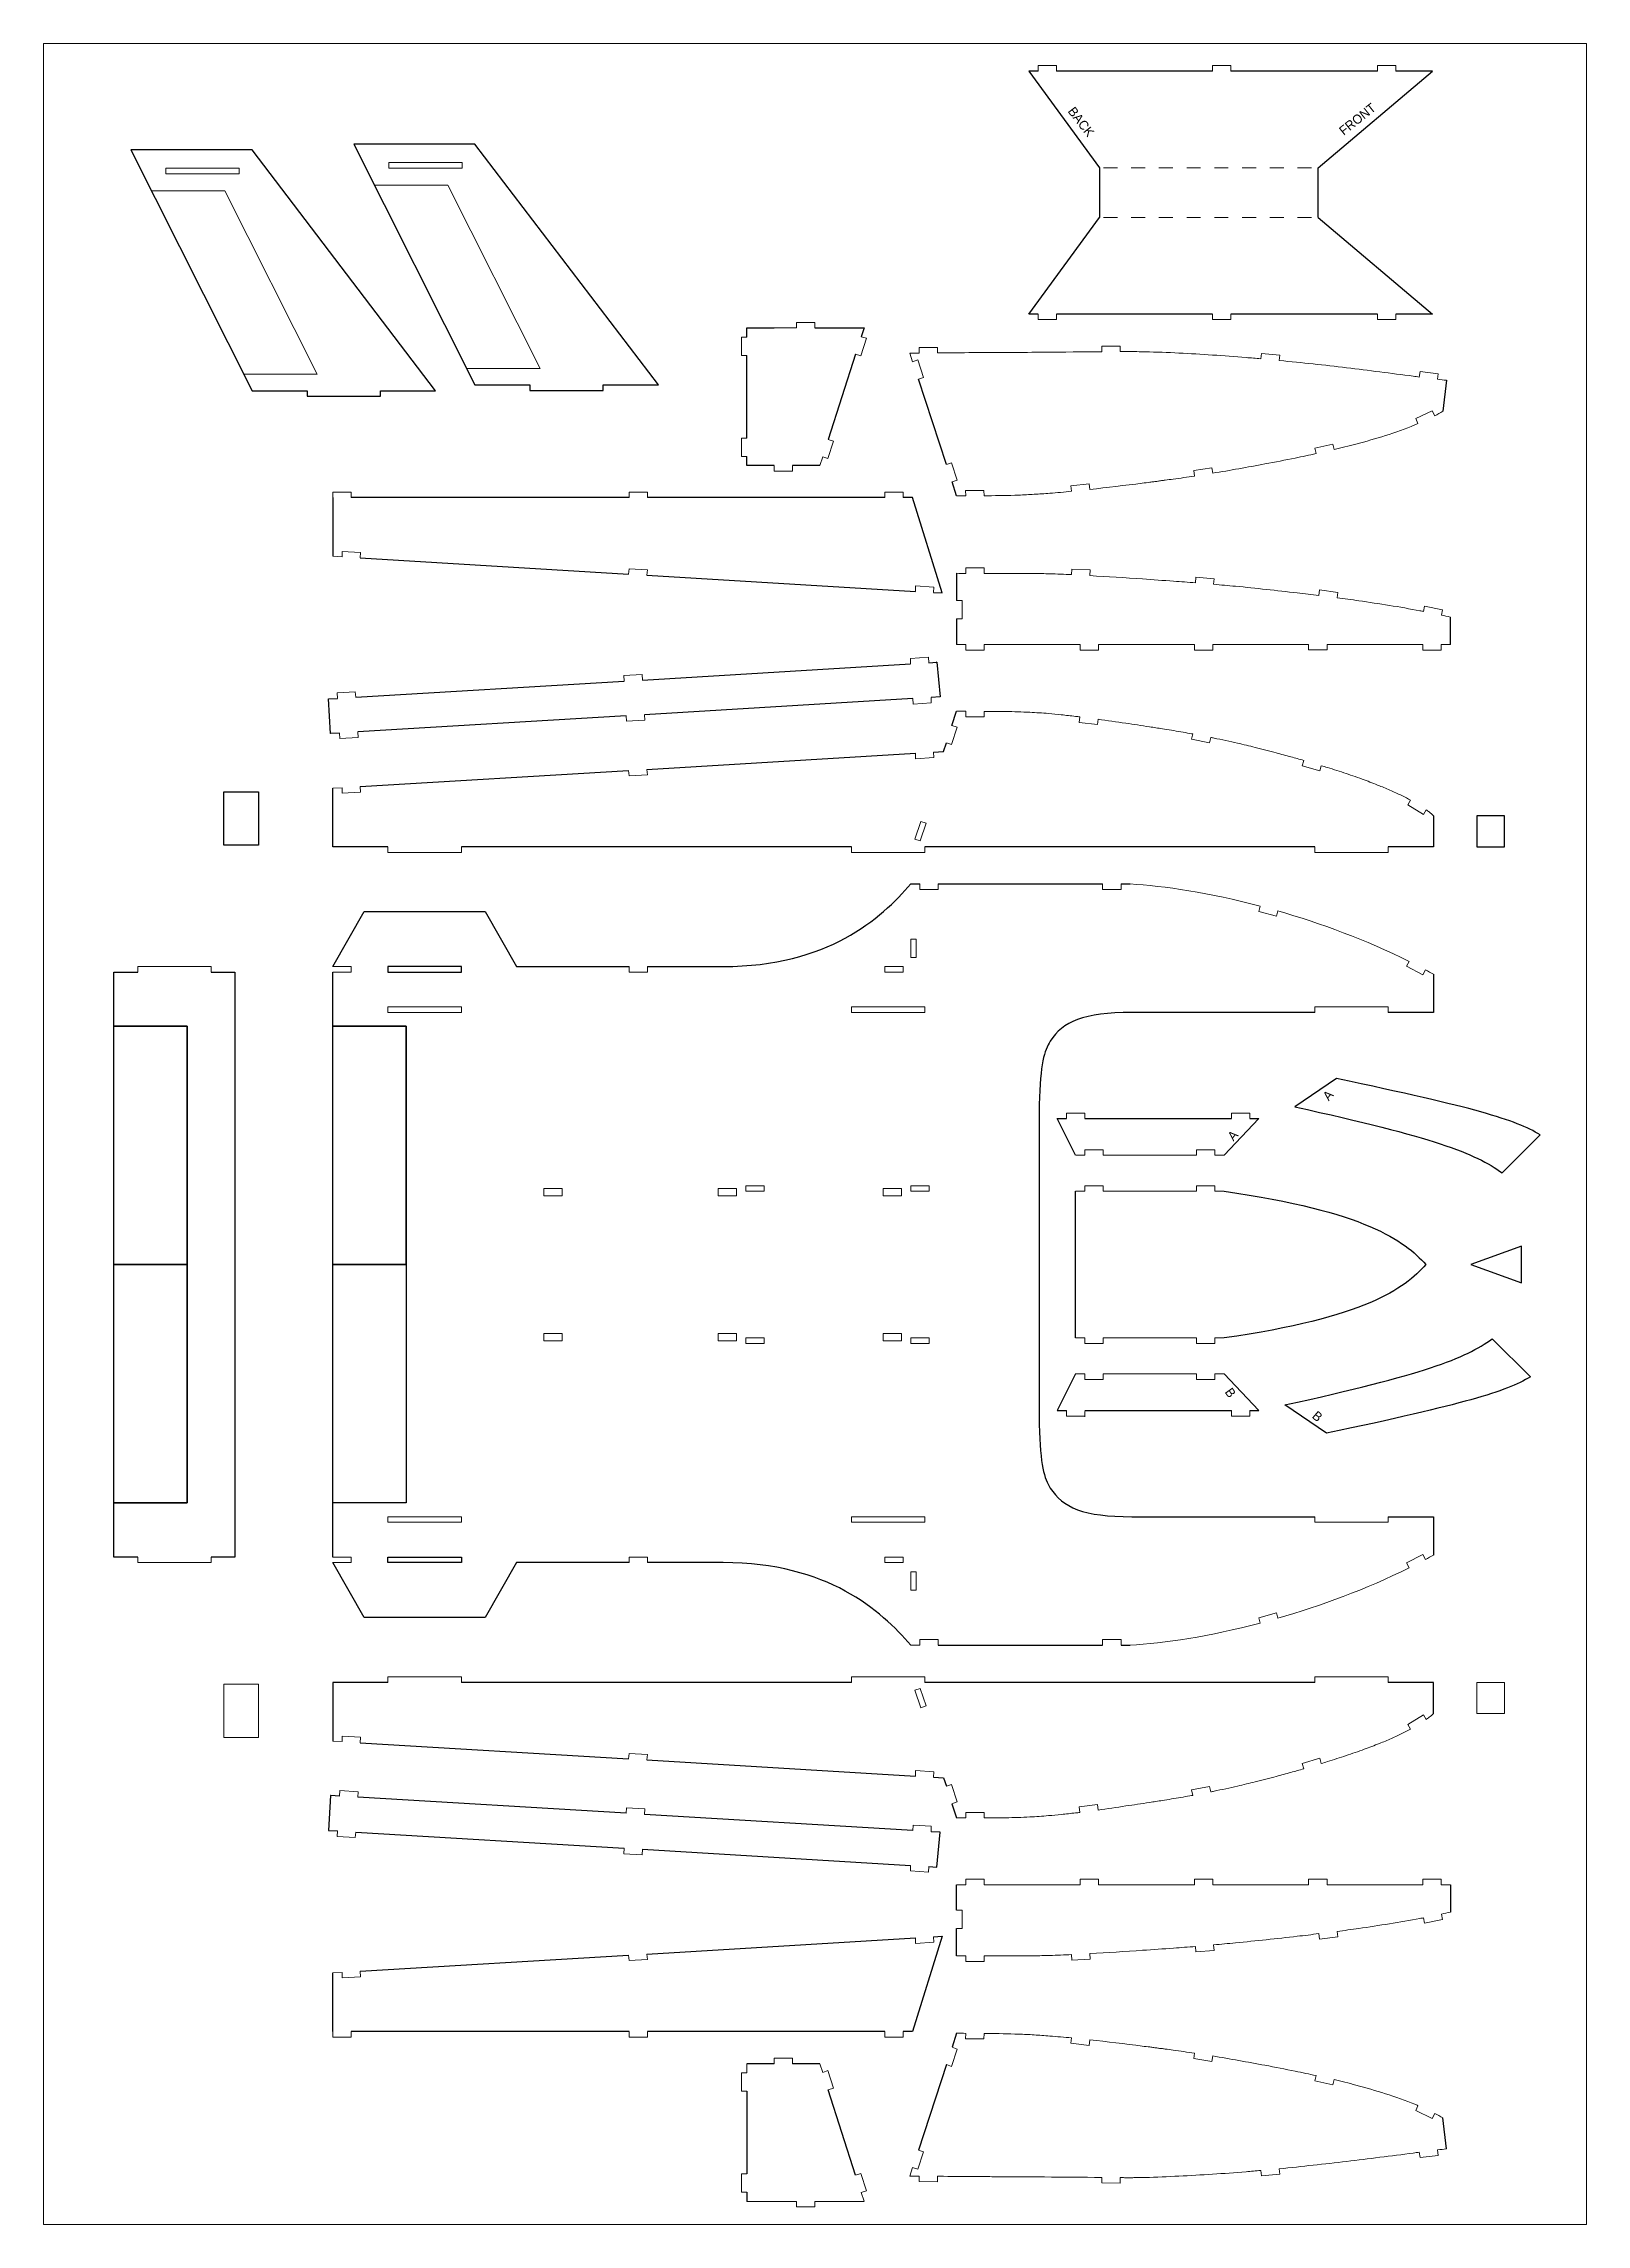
# Model space of a CAD drawing. Extents: x -2864 to -2023, y -682 to 507.
import ezdxf

# ---------------------------------------------------------------- set-up
doc = ezdxf.new("R2010")
doc.units = 0
doc.header["$MEASUREMENT"] = 0
doc.layers.add('DEFAULT', color=7, linetype='Continuous')

msp = doc.modelspace()

# ---------------------------------------------------------------- texts
at = {"layer": 'DEFAULT', "lineweight": 0, "char_height": 5, "width": 330.969, "attachment_point": 1}
for s, insert, rotation in [('BACK', (-2301.9, 473.6), 307.6835), ('FRONT', (-2158.3, 461.1), 38.5522), ('A', (-2167.1, -65.9), 47.7218), ('A', (-2219, -87.8), 47.7218), ('B', (-2216.2, -224.8), 305.6185), ('B', (-2169.6, -237.6), 319.4603)]:
    msp.add_mtext(s, dxfattribs=dict(at, insert=insert, rotation=rotation))

# ---------------------------------------------------------------- linework, layer by layer
at = {"layer": 'DEFAULT'}
for p, q in [((-2326.8, 492.5), (-2288.4, 439.8)), ((-2326.8, 492.5), (-2288.4, 439.8)), ((-2321.8, 492.5), (-2326.8, 492.5)), ((-2226.8, 492.5), (-2311.8, 492.5)), ((-2226.8, 492.5), (-2311.8, 492.5)), ((-2136.8, 492.5), (-2216.8, 492.5)), ((-2136.8, 492.5), (-2216.8, 492.5)), ((-2169.2, 439.8), (-2106.8, 492.5)), ((-2169.2, 439.8), (-2106.8, 492.5)), ((-2106.8, 492.5), (-2126.8, 492.5)), ((-2628.8, 452.6), (-2694.8, 452.6)), ((-2694.8, 452.6), (-2628.8, 321.4)), ((-2528.8, 321.4), (-2628.8, 452.6)), ((-2750.3, 449.5), (-2816.3, 449.5)), ((-2816.3, 449.5), (-2750.3, 318.2)), ((-2650.3, 318.2), (-2750.3, 449.5)), ((-2288.4, 439.8), (-2288.4, 412.7)), ((-2288.4, 439.8), (-2288.4, 412.7)), ((-2169.2, 412.7), (-2169.2, 439.8)), ((-2169.2, 412.7), (-2169.2, 439.8)), ((-2326.8, 360), (-2288.4, 412.7)), ((-2326.8, 360), (-2288.4, 412.7)), ((-2169.2, 412.7), (-2106.8, 360)), ((-2169.2, 412.7), (-2106.8, 360)), ((-2321.8, 360), (-2326.8, 360)), ((-2321.8, 360), (-2326.8, 360)), ((-2226.8, 360), (-2311.8, 360)), ((-2226.8, 360), (-2311.8, 360)), ((-2136.8, 360), (-2216.8, 360)), ((-2136.8, 360), (-2216.8, 360)), ((-2106.8, 360), (-2126.8, 360)), ((-2106.8, 360), (-2126.8, 360)), ((-2480.5, 352.5), (-2465.6, 352.5)), ((-2480.5, 352.5), (-2465.6, 352.5)), ((-2480.5, 347.5), (-2480.5, 352.5)), ((-2480.5, 347.5), (-2480.5, 352.5)), ((-2443.5, 352.5), (-2416.7, 352.5)), ((-2416.7, 352.5), (-2418.2, 347.7)), ((-2480.5, 292.4), (-2480.5, 337.5)), ((-2480.5, 292.4), (-2480.5, 337.5)), ((-2421.3, 338.2), (-2436.2, 291.7)), ((-2628.8, 321.4), (-2598.8, 321.4)), ((-2598.8, 321.4), (-2598.8, 318.4)), ((-2558.8, 318.4), (-2558.8, 321.4)), ((-2558.8, 321.4), (-2528.8, 321.4)), ((-2371.8, 278), (-2387, 324.5)), ((-2099.1, 323.9), (-2101.2, 307)), ((-2750.3, 318.2), (-2720.3, 318.2)), ((-2720.3, 318.2), (-2720.3, 315.2)), ((-2720.3, 315.2), (-2680.3, 315.2)), ((-2680.3, 315.2), (-2680.3, 318.2)), ((-2680.3, 318.2), (-2650.3, 318.2)), ((-2598.8, 318.4), (-2558.8, 318.4)), ((-2480.5, 277.4), (-2480.5, 282.4)), ((-2480.5, 277.4), (-2480.5, 282.4)), ((-2465.6, 277.4), (-2480.5, 277.4)), ((-2465.6, 277.4), (-2480.5, 277.4)), ((-2440.8, 277.4), (-2455.6, 277.4)), ((-2441.7, 277.4), (-2455.6, 277.4)), ((-2366.2, 260.9), (-2368.7, 268.5)), ((-2706.2, 260), (-2706.2, 228)), ((-2544.8, 260), (-2696.2, 260)), ((-2405.3, 260), (-2534.8, 260)), ((-2390.3, 260), (-2395.3, 260)), ((-2390.3, 260), (-2395.3, 260)), ((-2374.1, 208), (-2390.3, 260)), ((-2691.3, 227.1), (-2545, 218.2)), ((-2535, 217.6), (-2388.7, 208.8)), ((-2366.2, 218.7), (-2366.2, 203.8)), ((-2378.8, 208.2), (-2374.1, 208)), ((-2366.2, 193.8), (-2366.2, 179.8)), ((-2097, 179.8), (-2097, 194.8)), ((-2537.5, 160.5), (-2391.3, 169.3)), ((-2381.3, 169.9), (-2377, 170.2)), ((-2377, 170.2), (-2377.2, 170.2)), ((-2377, 170.2), (-2375.1, 151.3)), ((-2693.8, 151.1), (-2547.5, 159.9)), ((-2708.7, 150.2), (-2708.6, 150.3)), ((-2707.6, 131.3), (-2708.7, 150.2)), ((-2708.6, 150.3), (-2703.8, 150.5)), ((-2390.1, 150.4), (-2536.4, 141.6)), ((-2375.1, 151.3), (-2380.1, 151)), ((-2368.8, 135.7), (-2366.2, 143.5)), ((-2702.6, 131.6), (-2707.6, 131.3)), ((-2702.6, 131.6), (-2707.4, 131.3)), ((-2546.4, 141), (-2692.6, 132.2)), ((-2535, 111.8), (-2388.7, 120.6)), ((-2378.8, 121.2), (-2373.4, 121.6)), ((-2373.4, 121.6), (-2371.8, 126.2)), ((-2691.3, 102.4), (-2545, 111.2)), ((-2765.7, 70.5), (-2765.7, 99.5)), ((-2765.7, 99.5), (-2746.7, 99.5)), ((-2765.7, 70.5), (-2765.7, 99.5)), ((-2765.7, 99.5), (-2746.7, 99.5)), ((-2746.7, 99.5), (-2746.7, 70.5)), ((-2746.7, 99.5), (-2746.7, 70.5)), ((-2706.2, 69.5), (-2706.2, 101.5)), ((-2106.2, 86.5), (-2106.2, 69.5)), ((-2067.6, 86.5), (-2082.6, 86.5)), ((-2082.6, 86.5), (-2082.6, 69.5)), ((-2067.6, 86.5), (-2082.6, 86.5)), ((-2082.6, 86.5), (-2082.6, 69.5)), ((-2067.6, 69.5), (-2067.6, 86.5)), ((-2067.6, 69.5), (-2067.6, 86.5)), ((-2746.7, 70.5), (-2765.7, 70.5)), ((-2746.7, 70.5), (-2765.7, 70.5)), ((-2676.2, 69.5), (-2706.2, 69.5)), ((-2423.6, 69.5), (-2636.2, 69.5)), ((-2170.9, 69.5), (-2383.6, 69.5)), ((-2106.2, 69.5), (-2130.9, 69.5)), ((-2082.6, 69.5), (-2067.6, 69.5)), ((-2082.6, 69.5), (-2067.6, 69.5)), ((-2391.2, 49.3), (-2386.2, 49.3)), ((-2376.2, 49.3), (-2286.6, 49.3)), ((-2276.6, 49.3), (-2271.6, 49.3)), ((-2706.2, 4.3), (-2689.2, 34.3)), ((-2689.2, 34.3), (-2623.3, 34.3)), ((-2623.3, 34.3), (-2606.2, 4.3)), ((-2825.6, 1.3), (-2812.6, 1.3)), ((-2825.6, 1.3), (-2812.6, 1.3)), ((-2825.6, -28.2), (-2825.6, 1.3)), ((-2825.6, -28.2), (-2825.6, 1.3)), ((-2772.6, 1.3), (-2759.6, 1.3)), ((-2772.6, 1.3), (-2759.6, 1.3)), ((-2759.6, 1.3), (-2759.6, -317.7)), ((-2759.6, 1.3), (-2759.6, -317.7)), ((-2706.2, -28.2), (-2706.2, 1.3)), ((-2636.2, 4.3), (-2676.2, 4.3)), ((-2676.2, 4.3), (-2676.2, 1.3)), ((-2676.2, 1.3), (-2636.2, 1.3)), ((-2636.2, 1.3), (-2636.2, 4.3)), ((-2606.2, 4.3), (-2544.8, 4.3)), ((-2534.8, 4.3), (-2493.4, 4.3)), ((-2106.2, 0.1), (-2106.2, -20.7)), ((-2170.9, -20.7), (-2270.7, -20.7)), ((-2106.2, -20.7), (-2130.9, -20.7)), ((-2825.6, -28.2), (-2785.6, -28.2)), ((-2785.6, -28.2), (-2825.6, -28.2)), ((-2825.6, -158.2), (-2825.6, -28.2)), ((-2825.6, -28.2), (-2785.6, -28.2)), ((-2825.6, -158.2), (-2825.6, -28.2)), ((-2825.6, -28.2), (-2785.6, -28.2)), ((-2785.6, -28.2), (-2785.6, -158.2)), ((-2785.6, -158.2), (-2785.6, -28.2)), ((-2785.6, -28.2), (-2785.6, -158.2)), ((-2785.6, -28.2), (-2785.6, -158.2)), ((-2666.2, -28.2), (-2706.2, -28.2)), ((-2666.2, -28.2), (-2706.2, -28.2)), ((-2706.2, -158.2), (-2706.2, -28.2)), ((-2706.2, -28.2), (-2666.2, -28.2)), ((-2706.2, -158.2), (-2706.2, -28.2)), ((-2706.2, -28.2), (-2666.2, -28.2)), ((-2666.2, -158.2), (-2666.2, -28.2)), ((-2666.2, -158.2), (-2666.2, -28.2)), ((-2666.2, -28.2), (-2666.2, -158.2)), ((-2666.2, -28.2), (-2666.2, -158.2)), ((-2159.1, -56.7), (-2181.9, -72.2)), ((-2321.2, -71), (-2321.2, -158.2)), ((-2311.4, -78.6), (-2306.4, -78.6)), ((-2301.4, -98.6), (-2311.4, -78.6)), ((-2296.4, -78.6), (-2216.4, -78.6)), ((-2201.4, -78.6), (-2220.4, -98.6)), ((-2206.4, -78.6), (-2201.4, -78.6)), ((-2068.9, -108.2), (-2048.1, -87.5)), ((-2301.4, -198.2), (-2301.4, -118.2)), ((-2058.3, -148.2), (-2085.9, -158.2)), ((-2058.3, -168.2), (-2058.3, -148.2)), ((-2825.6, -288.2), (-2825.6, -158.2)), ((-2825.6, -158.2), (-2785.6, -158.2)), ((-2825.6, -288.2), (-2825.6, -158.2)), ((-2825.6, -158.2), (-2785.6, -158.2)), ((-2785.6, -158.2), (-2825.6, -158.2)), ((-2785.6, -158.2), (-2825.6, -158.2)), ((-2785.6, -288.2), (-2785.6, -158.2)), ((-2785.6, -158.2), (-2785.6, -288.2)), ((-2785.6, -158.2), (-2785.6, -288.2)), ((-2785.6, -158.2), (-2785.6, -288.2)), ((-2666.2, -158.2), (-2706.2, -158.2)), ((-2666.2, -158.2), (-2706.2, -158.2)), ((-2706.2, -288.2), (-2706.2, -158.2)), ((-2706.2, -158.2), (-2666.2, -158.2)), ((-2706.2, -288.2), (-2706.2, -158.2)), ((-2706.2, -158.2), (-2666.2, -158.2)), ((-2666.2, -158.2), (-2666.2, -288.2)), ((-2666.2, -158.2), (-2666.2, -288.2)), ((-2666.2, -158.2), (-2666.2, -288.2)), ((-2666.2, -158.2), (-2666.2, -288.2)), ((-2321.2, -158.2), (-2321.2, -245.4)), ((-2085.9, -158.2), (-2058.3, -168.2)), ((-2074.3, -198.7), (-2053.4, -219.4)), ((-2301.4, -217.8), (-2311.4, -237.8)), ((-2201.4, -237.8), (-2220.4, -217.8)), ((-2164.5, -250.2), (-2187.3, -234.7)), ((-2311.4, -237.8), (-2306.4, -237.8)), ((-2296.4, -237.8), (-2216.4, -237.8)), ((-2206.4, -237.8), (-2201.4, -237.8)), ((-2825.6, -317.7), (-2825.6, -288.2)), ((-2825.6, -317.7), (-2825.6, -288.2)), ((-2825.6, -288.2), (-2785.6, -288.2)), ((-2785.6, -288.2), (-2825.6, -288.2)), ((-2785.6, -288.2), (-2825.6, -288.2)), ((-2785.6, -288.2), (-2825.6, -288.2)), ((-2706.2, -317.7), (-2706.2, -288.2)), ((-2666.2, -288.2), (-2706.2, -288.2)), ((-2666.2, -288.2), (-2706.2, -288.2)), ((-2666.2, -288.2), (-2706.2, -288.2)), ((-2666.2, -288.2), (-2706.2, -288.2)), ((-2270.7, -295.7), (-2170.9, -295.7)), ((-2130.9, -295.7), (-2106.2, -295.7)), ((-2106.2, -295.7), (-2106.2, -316.6)), ((-2812.6, -317.7), (-2825.6, -317.7)), ((-2812.6, -317.7), (-2825.6, -317.7)), ((-2759.6, -317.7), (-2772.6, -317.7)), ((-2759.6, -317.7), (-2772.6, -317.7)), ((-2689.2, -350.7), (-2706.2, -320.7)), ((-2676.2, -317.7), (-2636.2, -317.7)), ((-2676.2, -320.7), (-2676.2, -317.7)), ((-2636.2, -320.7), (-2676.2, -320.7)), ((-2636.2, -317.7), (-2636.2, -320.7)), ((-2606.2, -320.7), (-2623.3, -350.7)), ((-2544.8, -320.7), (-2606.2, -320.7)), ((-2493.4, -320.7), (-2534.8, -320.7)), ((-2623.3, -350.7), (-2689.2, -350.7)), ((-2376.2, -365.7), (-2286.6, -365.7)), ((-2276.6, -365.7), (-2271.6, -365.7)), ((-2706.2, -386), (-2706.2, -418)), ((-2676.2, -386), (-2706.2, -386)), ((-2423.6, -386), (-2636.2, -386)), ((-2170.9, -386), (-2383.6, -386)), ((-2106.2, -386), (-2130.9, -386)), ((-2106.2, -403), (-2106.2, -386)), ((-2691.3, -418.9), (-2545, -427.7)), ((-2535, -428.3), (-2388.7, -437.1)), ((-2378.8, -437.7), (-2373.4, -438)), ((-2373.4, -438), (-2371.8, -442.6)), ((-2707.6, -447.7), (-2708.7, -466.7)), ((-2702.6, -448), (-2707.6, -447.7)), ((-2702.6, -448), (-2707.4, -447.7)), ((-2546.4, -457.4), (-2692.6, -448.6)), ((-2390.1, -466.8), (-2536.4, -458)), ((-2368.8, -452.2), (-2366.2, -459.9)), ((-2708.7, -466.7), (-2708.6, -466.7)), ((-2708.6, -466.7), (-2703.8, -467)), ((-2693.8, -467.6), (-2547.5, -476.4)), ((-2375.1, -467.7), (-2380.1, -467.4)), ((-2377, -486.7), (-2375.1, -467.7)), ((-2537.5, -477), (-2391.3, -485.8)), ((-2381.3, -486.4), (-2377, -486.7)), ((-2377, -486.7), (-2377.2, -486.7)), ((-2366.2, -510.2), (-2366.2, -496.3)), ((-2097, -496.3), (-2097, -511.3)), ((-2366.2, -535.1), (-2366.2, -520.2)), ((-2691.3, -543.5), (-2545, -534.7)), ((-2535, -534.1), (-2388.7, -525.3)), ((-2374.1, -524.4), (-2390.3, -576.4)), ((-2378.8, -524.7), (-2374.1, -524.4)), ((-2706.2, -576.4), (-2706.2, -544.4)), ((-2544.8, -576.4), (-2696.2, -576.4)), ((-2405.3, -576.4), (-2534.8, -576.4)), ((-2390.3, -576.4), (-2395.3, -576.4)), ((-2390.3, -576.4), (-2395.3, -576.4)), ((-2366.2, -577.3), (-2368.7, -584.9)), ((-2465.6, -593.9), (-2480.5, -593.9)), ((-2465.6, -593.9), (-2480.5, -593.9)), ((-2441.7, -593.9), (-2455.6, -593.9)), ((-2440.8, -593.9), (-2455.6, -593.9)), ((-2371.8, -594.4), (-2387, -641)), ((-2480.5, -608.9), (-2480.5, -654)), ((-2480.5, -608.9), (-2480.5, -654)), ((-2421.3, -654.7), (-2436.2, -608.2)), ((-2099.1, -640.3), (-2101.2, -623.5)), ((-2480.5, -664), (-2480.5, -669)), ((-2480.5, -664), (-2480.5, -669)), ((-2443.5, -669), (-2416.7, -668.9))]:
    msp.add_line(p, q, dxfattribs=at)
at = {"layer": 'DEFAULT', "lineweight": 0}
for p, q in [((-2321.8, 492.5), (-2321.8, 495.5)), ((-2321.8, 495.5), (-2311.8, 495.5)), ((-2311.8, 495.5), (-2311.8, 492.5)), ((-2226.8, 492.5), (-2226.8, 495.5)), ((-2226.8, 495.5), (-2216.8, 495.5)), ((-2216.8, 495.5), (-2216.8, 492.5)), ((-2136.8, 495.5), (-2126.8, 495.5)), ((-2136.8, 492.5), (-2136.8, 495.5)), ((-2126.8, 495.5), (-2126.8, 492.5)), ((-2683.5, 430.3), (-2643.5, 430.3)), ((-2643.5, 430.3), (-2593.3, 330.3)), ((-2278.5, 439.8), (-2286.1, 439.8)), ((-2263.4, 439.8), (-2271, 439.8)), ((-2248.3, 439.8), (-2255.9, 439.8)), ((-2233.2, 439.8), (-2240.7, 439.8)), ((-2218.1, 439.8), (-2225.6, 439.8)), ((-2202.9, 439.8), (-2210.5, 439.8)), ((-2187.8, 439.8), (-2195.4, 439.8)), ((-2172.7, 439.8), (-2180.3, 439.8)), ((-2805.1, 427.2), (-2765.1, 427.2)), ((-2765.1, 427.2), (-2714.8, 327.2)), ((-2278.5, 412.7), (-2286.1, 412.7)), ((-2263.4, 412.7), (-2271, 412.7)), ((-2248.3, 412.7), (-2255.9, 412.7)), ((-2233.2, 412.7), (-2240.7, 412.7)), ((-2218.1, 412.7), (-2225.6, 412.7)), ((-2202.9, 412.7), (-2210.5, 412.7)), ((-2187.8, 412.7), (-2195.4, 412.7)), ((-2172.7, 412.7), (-2180.3, 412.7)), ((-2321.8, 360), (-2321.8, 357)), ((-2321.8, 357), (-2311.8, 357)), ((-2311.8, 357), (-2311.8, 360)), ((-2226.8, 360), (-2226.8, 357)), ((-2226.8, 357), (-2216.8, 357)), ((-2216.8, 357), (-2216.8, 360)), ((-2136.8, 360), (-2136.8, 357)), ((-2136.8, 357), (-2126.8, 357)), ((-2126.8, 357), (-2126.8, 360)), ((-2480.5, 347.5), (-2483.5, 347.5)), ((-2483.5, 347.5), (-2483.5, 337.5)), ((-2480.5, 352.5), (-2453.5, 352.5)), ((-2453.5, 352.5), (-2453.5, 355.5)), ((-2453.5, 355.5), (-2443.5, 355.5)), ((-2443.5, 355.5), (-2443.5, 352.5)), ((-2443.5, 352.5), (-2416.7, 352.5)), ((-2418.4, 337.3), (-2415.4, 346.8)), ((-2415.4, 346.8), (-2418.2, 347.7)), ((-2483.5, 337.5), (-2480.5, 337.5)), ((-2421.3, 338.2), (-2418.4, 337.3)), ((-2391.7, 338.8), (-2390.2, 334)), ((-2387.3, 335), (-2390.2, 334)), ((-2384.2, 325.4), (-2387.3, 335)), ((-2386.7, 338.8), (-2386.7, 341.8)), ((-2386.7, 341.8), (-2376.7, 341.8)), ((-2376.7, 341.8), (-2376.7, 338.9)), ((-2287.1, 342.5), (-2277.1, 342.6)), ((-2287.1, 339.5), (-2287.1, 342.5)), ((-2277.1, 342.6), (-2277.1, 339.6)), ((-2200.1, 338.6), (-2200.4, 335.7)), ((-2190.1, 337.7), (-2200.1, 338.6)), ((-2190.4, 334.7), (-2190.1, 337.7)), ((-2754.8, 327.2), (-2714.8, 327.2)), ((-2633.3, 330.3), (-2593.3, 330.3)), ((-2387, 324.5), (-2384.2, 325.4)), ((-2113.6, 328.7), (-2114, 325.7)), ((-2103.7, 327.5), (-2113.6, 328.7)), ((-2104.1, 324.5), (-2103.7, 327.5)), ((-2106.9, 307.3), (-2115.9, 303)), ((-2115.9, 303), (-2114.7, 300.3)), ((-2105.6, 304.6), (-2106.9, 307.3)), ((-2480.5, 292.4), (-2483.5, 292.4)), ((-2483.5, 292.4), (-2483.5, 282.4)), ((-2436.4, 281.3), (-2433.3, 290.8)), ((-2433.3, 290.8), (-2436.2, 291.7)), ((-2161.1, 289.1), (-2170.9, 286.9)), ((-2170.9, 286.9), (-2170.2, 284)), ((-2160.4, 286.2), (-2161.1, 289.1)), ((-2483.5, 282.4), (-2480.5, 282.4)), ((-2465.6, 277.4), (-2465.6, 274.4)), ((-2465.6, 274.4), (-2455.6, 274.4)), ((-2455.6, 274.4), (-2455.6, 277.4)), ((-2439.2, 282.2), (-2440.8, 277.4)), ((-2439.2, 282.2), (-2436.4, 281.3)), ((-2371.8, 278), (-2369, 278.9)), ((-2369, 278.9), (-2365.9, 269.4)), ((-2227, 276.2), (-2236.9, 274.7)), ((-2236.9, 274.7), (-2236.5, 271.7)), ((-2226.6, 273.2), (-2227, 276.2)), ((-2696.2, 263), (-2706.2, 263)), ((-2706.2, 263), (-2706.2, 260)), ((-2696.2, 260), (-2696.2, 263)), ((-2534.8, 263), (-2544.8, 263)), ((-2544.8, 263), (-2544.8, 260)), ((-2534.8, 260), (-2534.8, 263)), ((-2405.3, 263), (-2405.3, 260)), ((-2395.3, 263), (-2405.3, 263)), ((-2395.3, 260), (-2395.3, 263)), ((-2365.9, 269.4), (-2368.7, 268.5)), ((-2351.3, 263.9), (-2361.3, 263.9)), ((-2361.3, 263.9), (-2361.2, 260.9)), ((-2351.2, 261), (-2351.3, 263.9)), ((-2293.9, 267.4), (-2303.9, 266.4)), ((-2303.9, 266.4), (-2303.6, 263.4)), ((-2293.6, 264.4), (-2293.9, 267.4)), ((-2701.2, 227.7), (-2706.2, 228)), ((-2701.2, 227.7), (-2701.1, 230.6)), ((-2701.1, 230.6), (-2691.1, 230)), ((-2691.1, 230), (-2691.3, 227.1)), ((-2545, 218.2), (-2544.8, 221.2)), ((-2544.8, 221.2), (-2534.8, 220.6)), ((-2534.8, 220.6), (-2535, 217.6)), ((-2351.2, 221.6), (-2361.2, 221.6)), ((-2361.2, 221.6), (-2361.2, 218.6)), ((-2351.2, 218.6), (-2351.2, 221.6)), ((-2303.4, 220.9), (-2303.5, 218)), ((-2293.4, 220.5), (-2303.4, 220.9)), ((-2293.6, 217.4), (-2293.4, 220.5)), ((-2235.8, 216.5), (-2236, 213.5)), ((-2225.8, 215.7), (-2235.8, 216.5)), ((-2226.1, 212.7), (-2225.8, 215.7)), ((-2388.6, 211.8), (-2388.7, 208.8)), ((-2388.6, 211.8), (-2378.6, 211.2)), ((-2378.6, 211.2), (-2378.8, 208.2)), ((-2366.2, 203.8), (-2363.2, 203.8)), ((-2363.2, 203.8), (-2363.2, 193.8)), ((-2168.4, 209.6), (-2168.7, 206.6)), ((-2158.4, 208.3), (-2168.4, 209.6)), ((-2158.8, 205.3), (-2158.4, 208.3)), ((-2363.2, 193.8), (-2366.2, 193.8)), ((-2111.1, 200.8), (-2111.7, 197.9)), ((-2101.3, 198.8), (-2111.1, 200.8)), ((-2101.9, 195.9), (-2101.3, 198.8)), ((-2361.2, 179.8), (-2361.2, 176.8)), ((-2351.2, 176.8), (-2351.2, 179.8)), ((-2298.9, 179.8), (-2351.2, 179.8)), ((-2298.9, 179.8), (-2298.9, 176.8)), ((-2236.6, 179.8), (-2288.9, 179.8)), ((-2288.9, 176.8), (-2288.9, 179.8)), ((-2236.6, 179.8), (-2236.6, 176.8)), ((-2226.6, 176.8), (-2226.6, 179.8)), ((-2226.6, 179.8), (-2174.3, 179.8)), ((-2174.3, 179.8), (-2174.3, 176.9)), ((-2164.3, 176.9), (-2164.3, 179.8)), ((-2164.3, 179.8), (-2112, 179.8)), ((-2112, 179.8), (-2112, 176.8)), ((-2102, 176.8), (-2102, 179.8)), ((-2097, 179.8), (-2102, 179.8)), ((-2391.4, 172.3), (-2381.5, 172.9)), ((-2391.3, 169.3), (-2391.4, 172.3)), ((-2381.5, 172.9), (-2381.3, 169.9)), ((-2361.2, 176.8), (-2351.2, 176.8)), ((-2298.9, 176.8), (-2288.9, 176.8)), ((-2236.6, 176.8), (-2226.6, 176.8)), ((-2174.3, 176.9), (-2164.3, 176.9)), ((-2112, 176.8), (-2102, 176.8)), ((-2547.7, 162.9), (-2537.7, 163.5)), ((-2547.5, 159.9), (-2547.7, 162.9)), ((-2537.7, 163.5), (-2537.5, 160.5)), ((-2703.9, 153.5), (-2694, 154.1)), ((-2703.8, 150.5), (-2703.9, 153.5)), ((-2694, 154.1), (-2693.8, 151.1)), ((-2390.1, 150.4), (-2389.9, 147.4)), ((-2389.9, 147.4), (-2380, 148)), ((-2380, 148), (-2380.1, 151)), ((-2361.2, 143.5), (-2361.2, 140.5)), ((-2351.2, 140.5), (-2351.2, 143.4)), ((-2702.6, 131.6), (-2702.4, 128.6)), ((-2692.5, 129.2), (-2692.6, 132.2)), ((-2546.4, 141), (-2546.2, 138)), ((-2546.2, 138), (-2536.2, 138.6)), ((-2536.2, 138.6), (-2536.4, 141.6)), ((-2365.9, 134.8), (-2369, 125.3)), ((-2368.8, 135.7), (-2365.9, 134.8)), ((-2361.2, 140.5), (-2351.2, 140.5)), ((-2299, 140.4), (-2299.4, 137.4)), ((-2299.4, 137.4), (-2289.5, 136.2)), ((-2289.5, 136.2), (-2289.1, 139.1)), ((-2237.5, 131.1), (-2238.1, 128.2)), ((-2702.4, 128.6), (-2692.5, 129.2)), ((-2388.7, 120.6), (-2388.6, 117.6)), ((-2378.6, 118.2), (-2378.8, 121.2)), ((-2369, 125.3), (-2371.8, 126.2)), ((-2238.1, 128.2), (-2228.3, 126.3)), ((-2228.3, 126.3), (-2227.7, 129.2)), ((-2545, 111.2), (-2544.8, 108.2)), ((-2544.8, 108.2), (-2534.8, 108.8)), ((-2534.8, 108.8), (-2535, 111.8)), ((-2388.6, 117.6), (-2378.6, 118.2)), ((-2177, 116.7), (-2177.8, 113.8)), ((-2177.8, 113.8), (-2168.3, 111)), ((-2168.3, 111), (-2167.4, 113.8)), ((-2701.2, 101.8), (-2706.2, 101.5)), ((-2701.2, 101.8), (-2701.1, 98.8)), ((-2701.1, 98.8), (-2691.1, 99.4)), ((-2691.1, 99.4), (-2691.3, 102.4)), ((-2385.8, 83.3), (-2388.9, 73.8)), ((-2385.8, 83.3), (-2382.9, 82.4)), ((-2118.7, 95), (-2120.2, 92.4)), ((-2120.2, 92.4), (-2111.7, 87.2)), ((-2111.7, 87.2), (-2110.2, 89.8)), ((-2386, 72.9), (-2388.9, 73.8)), ((-2382.9, 82.4), (-2386, 72.9)), ((-2676.2, 69.5), (-2676.2, 66.5)), ((-2676.2, 66.5), (-2636.2, 66.5)), ((-2636.2, 66.5), (-2636.2, 69.5)), ((-2423.6, 69.5), (-2423.6, 66.5)), ((-2423.6, 66.5), (-2383.6, 66.5)), ((-2383.6, 66.5), (-2383.6, 69.5)), ((-2170.9, 69.5), (-2170.9, 66.5)), ((-2170.9, 66.5), (-2130.9, 66.5)), ((-2130.9, 66.5), (-2130.9, 69.5)), ((-2386.2, 49.3), (-2386.2, 46.3)), ((-2376.2, 46.3), (-2376.2, 49.3)), ((-2286.6, 49.3), (-2286.6, 46.3)), ((-2276.6, 46.3), (-2276.6, 49.3)), ((-2386.2, 46.3), (-2376.2, 46.3)), ((-2286.6, 46.3), (-2276.6, 46.3)), ((-2200.7, 37.2), (-2201.5, 34.3)), ((-2201.5, 34.3), (-2191.8, 31.7)), ((-2191.8, 31.7), (-2191.1, 34.6)), ((-2391.2, 19.3), (-2391.2, 9.3)), ((-2388.2, 19.3), (-2391.2, 19.3)), ((-2388.2, 9.3), (-2388.2, 19.3)), ((-2772.6, 4.3), (-2812.6, 4.3)), ((-2812.6, 4.3), (-2812.6, 1.3)), ((-2772.6, 1.3), (-2772.6, 4.3)), ((-2696.2, 4.3), (-2706.2, 4.3)), ((-2706.2, 1.3), (-2696.2, 1.3)), ((-2696.2, 1.3), (-2696.2, 4.3)), ((-2544.8, 4.3), (-2544.8, 1.3)), ((-2544.8, 1.3), (-2534.8, 1.3)), ((-2534.8, 1.3), (-2534.8, 4.3)), ((-2405.3, 4.3), (-2405.3, 1.3)), ((-2395.3, 4.3), (-2405.3, 4.3)), ((-2405.3, 1.3), (-2395.3, 1.3)), ((-2395.3, 1.3), (-2395.3, 4.3)), ((-2391.2, 9.3), (-2388.2, 9.3)), ((-2120.9, 4.4), (-2119.5, 7.1)), ((-2112, -0.2), (-2120.9, 4.4)), ((-2110.6, 2.5), (-2112, -0.2)), ((-2306.4, -78.6), (-2306.4, -75.6)), ((-2306.4, -75.6), (-2296.4, -75.6)), ((-2296.4, -75.6), (-2296.4, -78.6)), ((-2216.4, -75.6), (-2206.4, -75.6)), ((-2216.4, -78.6), (-2216.4, -75.6)), ((-2206.4, -75.6), (-2206.4, -78.6)), ((-2296.4, -98.6), (-2301.4, -98.6)), ((-2296.4, -95.6), (-2286.4, -95.6)), ((-2296.4, -98.6), (-2296.4, -95.6)), ((-2286.4, -95.6), (-2286.4, -98.6)), ((-2235.4, -98.6), (-2286.4, -98.6)), ((-2235.4, -95.6), (-2225.4, -95.6)), ((-2235.4, -98.6), (-2235.4, -95.6)), ((-2225.4, -95.6), (-2225.4, -98.6)), ((-2220.4, -98.6), (-2225.4, -98.6)), ((-2474.2, -118.2), (-2479.2, -118.2)), ((-2474.2, -118.2), (-2479.2, -118.2)), ((-2471.2, -118.2), (-2471.2, -115.2)), ((-2471.2, -115.2), (-2471.2, -118.2)), ((-2296.4, -118.2), (-2301.4, -118.2)), ((-2286.4, -115.2), (-2296.4, -115.2)), ((-2296.4, -115.2), (-2296.4, -118.2)), ((-2286.4, -118.2), (-2286.4, -115.2)), ((-2235.4, -118.2), (-2286.4, -118.2)), ((-2235.4, -115.2), (-2235.4, -118.2)), ((-2225.4, -115.2), (-2235.4, -115.2)), ((-2225.4, -118.2), (-2225.4, -115.2)), ((-2220.4, -118.2), (-2225.4, -118.2)), ((-2471.2, -198.2), (-2476.2, -198.2)), ((-2471.2, -198.2), (-2476.2, -198.2)), ((-2471.2, -201.2), (-2471.2, -198.2)), ((-2471.2, -198.2), (-2471.2, -201.2)), ((-2296.4, -198.2), (-2301.4, -198.2)), ((-2296.4, -198.2), (-2301.4, -198.2)), ((-2296.4, -201.2), (-2296.4, -198.2)), ((-2286.4, -201.2), (-2296.4, -201.2)), ((-2235.4, -198.2), (-2286.4, -198.2)), ((-2286.4, -198.2), (-2286.4, -201.2)), ((-2235.4, -198.2), (-2286.4, -198.2)), ((-2235.4, -201.2), (-2235.4, -198.2)), ((-2225.4, -201.2), (-2235.4, -201.2)), ((-2220.4, -198.2), (-2225.4, -198.2)), ((-2225.4, -198.2), (-2225.4, -201.2)), ((-2220.4, -198.2), (-2225.4, -198.2)), ((-2296.4, -217.8), (-2301.4, -217.8)), ((-2296.4, -217.8), (-2296.4, -220.8)), ((-2296.4, -220.8), (-2286.4, -220.8)), ((-2235.4, -217.8), (-2286.4, -217.8)), ((-2286.4, -220.8), (-2286.4, -217.8)), ((-2235.4, -217.8), (-2235.4, -220.8)), ((-2235.4, -220.8), (-2225.4, -220.8)), ((-2225.4, -220.8), (-2225.4, -217.8)), ((-2220.4, -217.8), (-2225.4, -217.8)), ((-2306.4, -237.8), (-2306.4, -240.8)), ((-2306.4, -240.8), (-2296.4, -240.8)), ((-2296.4, -241.3), (-2296.4, -238.3)), ((-2216.4, -237.8), (-2216.4, -240.8)), ((-2216.4, -240.8), (-2206.4, -240.8)), ((-2206.4, -240.8), (-2206.4, -237.8)), ((-2812.6, -320.7), (-2812.6, -317.7)), ((-2772.6, -320.7), (-2812.6, -320.7)), ((-2772.6, -317.7), (-2772.6, -320.7)), ((-2706.2, -317.7), (-2696.2, -317.7)), ((-2696.2, -320.7), (-2706.2, -320.7)), ((-2696.2, -317.7), (-2696.2, -320.7)), ((-2544.8, -317.7), (-2534.8, -317.7)), ((-2544.8, -320.7), (-2544.8, -317.7)), ((-2534.8, -317.7), (-2534.8, -320.7)), ((-2405.3, -317.7), (-2395.3, -317.7)), ((-2405.3, -320.7), (-2405.3, -317.7)), ((-2395.3, -320.7), (-2405.3, -320.7)), ((-2395.3, -317.7), (-2395.3, -320.7)), ((-2112, -316.3), (-2120.9, -320.9)), ((-2120.9, -320.9), (-2119.5, -323.5)), ((-2110.6, -319), (-2112, -316.3)), ((-2391.2, -325.7), (-2388.2, -325.7)), ((-2391.2, -335.7), (-2391.2, -325.7)), ((-2388.2, -325.7), (-2388.2, -335.7)), ((-2388.2, -335.7), (-2391.2, -335.7)), ((-2201.5, -350.8), (-2191.8, -348.1)), ((-2200.7, -353.7), (-2201.5, -350.8)), ((-2191.8, -348.1), (-2191.1, -351)), ((-2391.2, -365.7), (-2386.2, -365.7)), ((-2386.2, -365.7), (-2386.2, -362.7)), ((-2386.2, -362.7), (-2376.2, -362.7)), ((-2376.2, -362.7), (-2376.2, -365.7)), ((-2286.6, -362.7), (-2276.6, -362.7)), ((-2286.6, -365.7), (-2286.6, -362.7)), ((-2276.6, -362.7), (-2276.6, -365.7)), ((-2746.7, -387), (-2765.7, -387)), ((-2746.7, -387), (-2765.7, -387)), ((-2765.7, -387), (-2765.7, -416)), ((-2765.7, -387), (-2765.7, -416)), ((-2746.7, -416), (-2746.7, -387)), ((-2746.7, -416), (-2746.7, -387)), ((-2676.2, -383), (-2636.2, -383)), ((-2676.2, -386), (-2676.2, -383)), ((-2636.2, -383), (-2636.2, -386)), ((-2423.6, -383), (-2383.6, -383)), ((-2423.6, -386), (-2423.6, -383)), ((-2386, -389.3), (-2388.9, -390.3)), ((-2385.8, -399.8), (-2388.9, -390.3)), ((-2382.9, -398.8), (-2386, -389.3)), ((-2383.6, -383), (-2383.6, -386)), ((-2170.9, -383), (-2130.9, -383)), ((-2170.9, -386), (-2170.9, -383)), ((-2130.9, -383), (-2130.9, -386)), ((-2082.6, -386), (-2067.6, -386)), ((-2082.6, -403), (-2082.6, -386)), ((-2082.6, -386), (-2067.6, -386)), ((-2082.6, -403), (-2082.6, -386)), ((-2067.6, -386), (-2067.6, -403)), ((-2067.6, -386), (-2067.6, -403)), ((-2385.8, -399.8), (-2382.9, -398.8)), ((-2120.2, -408.9), (-2111.7, -403.7)), ((-2111.7, -403.7), (-2110.2, -406.2)), ((-2067.6, -403), (-2082.6, -403)), ((-2067.6, -403), (-2082.6, -403)), ((-2765.7, -416), (-2746.7, -416)), ((-2765.7, -416), (-2746.7, -416)), ((-2701.2, -418.3), (-2701.1, -415.3)), ((-2701.1, -415.3), (-2691.1, -415.9)), ((-2691.1, -415.9), (-2691.3, -418.9)), ((-2118.7, -411.5), (-2120.2, -408.9)), ((-2701.2, -418.3), (-2706.2, -418)), ((-2545, -427.7), (-2544.8, -424.7)), ((-2544.8, -424.7), (-2534.8, -425.3)), ((-2534.8, -425.3), (-2535, -428.3)), ((-2177.8, -430.3), (-2168.3, -427.4)), ((-2168.3, -427.4), (-2167.4, -430.3)), ((-2388.7, -437.1), (-2388.6, -434.1)), ((-2388.6, -434.1), (-2378.6, -434.7)), ((-2378.6, -434.7), (-2378.8, -437.7)), ((-2177, -433.1), (-2177.8, -430.3)), ((-2702.6, -448), (-2702.4, -445)), ((-2702.4, -445), (-2692.5, -445.6)), ((-2692.5, -445.6), (-2692.6, -448.6)), ((-2369, -441.7), (-2371.8, -442.6)), ((-2365.9, -451.2), (-2369, -441.7)), ((-2368.8, -452.2), (-2365.9, -451.2)), ((-2238.1, -444.6), (-2228.3, -442.8)), ((-2237.5, -447.6), (-2238.1, -444.6)), ((-2228.3, -442.8), (-2227.7, -445.7)), ((-2546.4, -457.4), (-2546.2, -454.4)), ((-2546.2, -454.4), (-2536.2, -455)), ((-2536.2, -455), (-2536.4, -458)), ((-2361.2, -459.9), (-2361.2, -456.9)), ((-2361.2, -456.9), (-2351.2, -456.9)), ((-2351.2, -456.9), (-2351.2, -459.9)), ((-2299.4, -453.9), (-2289.5, -452.6)), ((-2299, -456.9), (-2299.4, -453.9)), ((-2289.5, -452.6), (-2289.1, -455.6)), ((-2703.8, -467), (-2703.9, -470)), ((-2703.9, -470), (-2694, -470.6)), ((-2694, -470.6), (-2693.8, -467.6)), ((-2390.1, -466.8), (-2389.9, -463.8)), ((-2389.9, -463.8), (-2380, -464.4)), ((-2380, -464.4), (-2380.1, -467.4)), ((-2547.5, -476.4), (-2547.7, -479.4)), ((-2547.7, -479.4), (-2537.7, -480)), ((-2537.7, -480), (-2537.5, -477)), ((-2391.3, -485.8), (-2391.4, -488.8)), ((-2381.5, -489.4), (-2381.3, -486.4)), ((-2391.4, -488.8), (-2381.5, -489.4)), ((-2361.2, -496.3), (-2361.2, -493.3)), ((-2361.2, -493.3), (-2351.2, -493.3)), ((-2351.2, -493.3), (-2351.2, -496.3)), ((-2298.9, -496.3), (-2351.2, -496.3)), ((-2298.9, -496.3), (-2298.9, -493.3)), ((-2298.9, -493.3), (-2288.9, -493.3)), ((-2288.9, -493.3), (-2288.9, -496.3)), ((-2236.6, -496.3), (-2288.9, -496.3)), ((-2236.6, -493.3), (-2226.6, -493.3)), ((-2236.6, -496.3), (-2236.6, -493.3)), ((-2226.6, -493.3), (-2226.6, -496.3)), ((-2226.6, -496.3), (-2174.3, -496.3)), ((-2174.3, -493.3), (-2164.3, -493.3)), ((-2174.3, -496.3), (-2174.3, -493.3)), ((-2164.3, -493.3), (-2164.3, -496.3)), ((-2164.3, -496.3), (-2112, -496.3)), ((-2112, -496.3), (-2112, -493.3)), ((-2112, -493.3), (-2102, -493.3)), ((-2102, -493.3), (-2102, -496.3)), ((-2097, -496.3), (-2102, -496.3)), ((-2363.2, -510.2), (-2366.2, -510.2)), ((-2363.2, -520.2), (-2363.2, -510.2)), ((-2366.2, -520.2), (-2363.2, -520.2)), ((-2168.4, -526), (-2168.7, -523)), ((-2158.8, -521.8), (-2158.4, -524.8)), ((-2111.1, -517.3), (-2111.7, -514.4)), ((-2101.3, -515.2), (-2111.1, -517.3)), ((-2101.9, -512.3), (-2101.3, -515.2)), ((-2545, -534.7), (-2544.8, -537.7)), ((-2534.8, -537.1), (-2535, -534.1)), ((-2388.6, -528.3), (-2388.7, -525.3)), ((-2388.6, -528.3), (-2378.6, -527.7)), ((-2378.6, -527.7), (-2378.8, -524.7)), ((-2303.4, -537.4), (-2303.5, -534.4)), ((-2293.6, -533.9), (-2293.4, -536.9)), ((-2235.8, -533), (-2236, -530)), ((-2225.8, -532.2), (-2235.8, -533)), ((-2226.1, -529.1), (-2225.8, -532.2)), ((-2158.4, -524.8), (-2168.4, -526)), ((-2701.2, -544.1), (-2706.2, -544.4)), ((-2701.2, -544.1), (-2701.1, -547.1)), ((-2701.1, -547.1), (-2691.1, -546.5)), ((-2691.1, -546.5), (-2691.3, -543.5)), ((-2544.8, -537.7), (-2534.8, -537.1)), ((-2361.2, -538.1), (-2361.2, -535.1)), ((-2351.2, -538.1), (-2361.2, -538.1)), ((-2351.2, -535.1), (-2351.2, -538.1)), ((-2293.4, -536.9), (-2303.4, -537.4)), ((-2706.2, -579.4), (-2706.2, -576.4)), ((-2696.2, -579.4), (-2706.2, -579.4)), ((-2696.2, -576.4), (-2696.2, -579.4)), ((-2544.8, -579.4), (-2544.8, -576.4)), ((-2534.8, -579.4), (-2544.8, -579.4)), ((-2534.8, -576.4), (-2534.8, -579.4)), ((-2405.3, -579.4), (-2405.3, -576.4)), ((-2395.3, -579.4), (-2405.3, -579.4)), ((-2395.3, -576.4), (-2395.3, -579.4)), ((-2361.3, -580.3), (-2361.2, -577.4)), ((-2351.3, -580.4), (-2361.3, -580.3)), ((-2351.2, -577.4), (-2351.3, -580.4)), ((-2303.9, -582.8), (-2303.6, -579.8)), ((-2293.6, -580.9), (-2293.9, -583.9)), ((-2480.5, -593.9), (-2480.5, -598.9)), ((-2480.5, -593.9), (-2480.5, -598.9)), ((-2465.6, -593.9), (-2465.6, -590.9)), ((-2465.6, -590.9), (-2455.6, -590.9)), ((-2455.6, -590.9), (-2455.6, -593.9)), ((-2439.2, -598.7), (-2440.8, -593.9)), ((-2371.8, -594.4), (-2369, -595.4)), ((-2369, -595.4), (-2365.9, -585.9)), ((-2365.9, -585.9), (-2368.7, -584.9)), ((-2293.9, -583.9), (-2303.9, -582.8)), ((-2236.9, -591.1), (-2236.5, -588.2)), ((-2227, -592.7), (-2236.9, -591.1)), ((-2226.6, -589.7), (-2227, -592.7)), ((-2483.5, -598.9), (-2480.5, -598.9)), ((-2483.5, -608.9), (-2483.5, -598.9)), ((-2439.2, -598.7), (-2436.4, -597.7)), ((-2436.4, -597.7), (-2433.3, -607.3)), ((-2170.9, -603.3), (-2170.2, -600.4)), ((-2161.1, -605.5), (-2170.9, -603.3)), ((-2160.4, -602.6), (-2161.1, -605.5)), ((-2480.5, -608.9), (-2483.5, -608.9)), ((-2433.3, -607.3), (-2436.2, -608.2)), ((-2115.9, -619.5), (-2114.7, -616.8)), ((-2106.9, -623.7), (-2115.9, -619.5)), ((-2105.6, -621), (-2106.9, -623.7)), ((-2384.2, -641.9), (-2387.3, -651.4)), ((-2387, -641), (-2384.2, -641.9)), ((-2104.1, -640.9), (-2103.7, -643.9)), ((-2421.3, -654.7), (-2418.4, -653.7)), ((-2418.4, -653.7), (-2415.4, -663.3)), ((-2391.7, -655.2), (-2390.2, -650.5)), ((-2387.3, -651.4), (-2390.2, -650.5)), ((-2200.1, -655.1), (-2200.4, -652.1)), ((-2190.4, -651.2), (-2190.1, -654.2)), ((-2113.6, -645.1), (-2114, -642.2)), ((-2103.7, -643.9), (-2113.6, -645.1)), ((-2483.5, -654), (-2480.5, -654)), ((-2483.5, -664), (-2483.5, -654)), ((-2480.5, -664), (-2483.5, -664)), ((-2415.4, -663.3), (-2418.2, -664.2)), ((-2416.7, -668.9), (-2418.2, -664.2)), ((-2386.7, -655.2), (-2386.7, -658.2)), ((-2386.7, -658.2), (-2376.7, -658.3)), ((-2376.7, -658.3), (-2376.7, -655.3)), ((-2287.1, -655.9), (-2287.1, -658.9)), ((-2287.1, -658.9), (-2277.1, -659)), ((-2277.1, -659), (-2277.1, -656)), ((-2190.1, -654.2), (-2200.1, -655.1)), ((-2480.5, -669), (-2453.5, -669)), ((-2480.5, -669), (-2465.6, -669)), ((-2480.5, -669), (-2465.6, -669)), ((-2453.5, -669), (-2453.5, -672)), ((-2453.5, -672), (-2443.5, -672)), ((-2443.5, -669), (-2416.7, -668.9)), ((-2443.5, -672), (-2443.5, -669))]:
    msp.add_line(p, q, dxfattribs=at)
for points in [[(-2863.9, -681.5), (-2022.9, -681.5), (-2022.9, 507.5), (-2863.9, 507.5)], [(-2675.7, 439.6), (-2635.7, 439.6), (-2635.7, 442.6), (-2675.7, 442.6)], [(-2797.3, 436.5), (-2757.3, 436.5), (-2757.3, 439.5), (-2797.3, 439.5)], [(-2676.2, -20.7), (-2636.2, -20.7), (-2636.2, -17.7), (-2676.2, -17.7)], [(-2423.6, -20.7), (-2383.6, -20.7), (-2383.6, -17.7), (-2423.6, -17.7)], [(-2591.2, -120.7), (-2581.2, -120.7), (-2581.2, -116.7), (-2591.2, -116.7)], [(-2496.2, -120.7), (-2486.2, -120.7), (-2486.2, -116.7), (-2496.2, -116.7)], [(-2481.2, -118.2), (-2471.2, -118.2), (-2471.2, -115.2), (-2481.2, -115.2)], [(-2406.2, -120.7), (-2396.2, -120.7), (-2396.2, -116.7), (-2406.2, -116.7)], [(-2391.2, -118.2), (-2381.2, -118.2), (-2381.2, -115.2), (-2391.2, -115.2)], [(-2591.2, -195.7), (-2581.2, -195.7), (-2581.2, -199.7), (-2591.2, -199.7)], [(-2496.2, -195.7), (-2486.2, -195.7), (-2486.2, -199.7), (-2496.2, -199.7)], [(-2481.2, -198.2), (-2471.2, -198.2), (-2471.2, -201.2), (-2481.2, -201.2)], [(-2406.2, -195.7), (-2396.2, -195.7), (-2396.2, -199.7), (-2406.2, -199.7)], [(-2391.2, -198.2), (-2381.2, -198.2), (-2381.2, -201.2), (-2391.2, -201.2)], [(-2676.2, -295.7), (-2636.2, -295.7), (-2636.2, -298.7), (-2676.2, -298.7)], [(-2423.6, -295.7), (-2383.6, -295.7), (-2383.6, -298.7), (-2423.6, -298.7)]]:
    msp.add_lwpolyline(points, close=True, dxfattribs=at)
at = {"layer": 'DEFAULT', "flags": 128}
for points in [[(-2276.6, 49.3), (-2271.6, 49.3)], [(-2276.6, -365.7), (-2271.6, -365.7)]]:
    msp.add_lwpolyline(points, dxfattribs=at)
at = {"layer": 'DEFAULT', "lineweight": 0}
for points in [[(-2130.9, -20.7), (-2130.9, -17.7), (-2170.9, -17.7), (-2170.9, -20.7)], [(-2130.9, -295.7), (-2130.9, -298.7), (-2170.9, -298.7), (-2170.9, -295.7)]]:
    msp.add_lwpolyline(points, dxfattribs=at)
for points in [[(-2391.7, 338.8), (-2390, 338.8), (-2388.4, 338.8), (-2386.7, 338.8)], [(-2104.1, 324.5), (-2102.4, 324.3), (-2100.8, 324.1), (-2099.1, 323.9)], [(-2101.2, 307), (-2102.7, 306.2), (-2104.1, 305.3), (-2105.6, 304.6)], [(-2361.2, 260.9), (-2362.9, 260.9), (-2364.6, 260.9), (-2366.2, 260.9)], [(-2361.2, 218.6), (-2362.9, 218.6), (-2364.6, 218.6), (-2366.2, 218.7)], [(-2097, 194.8), (-2098.7, 195.2), (-2100.3, 195.5), (-2101.9, 195.9)], [(-2366.2, 179.8), (-2364.6, 179.8), (-2362.9, 179.8), (-2361.2, 179.8)], [(-2366.2, 143.5), (-2364.6, 143.5), (-2362.9, 143.5), (-2361.2, 143.5)], [(-2366.2, 143.5), (-2364.6, 143.5), (-2362.9, 143.5), (-2361.2, 143.5)], [(-2271.6, 49.3), (-2253.3, 48.3), (-2228.3, 44.5), (-2200.7, 37.2)], [(-2191.1, 34.6), (-2167.8, 27.9), (-2143.2, 18.8), (-2119.5, 7.1)], [(-2110.6, 2.5), (-2109.2, 1.7), (-2107.7, 0.9), (-2106.2, 0.1)], [(-2110.6, -319), (-2109.2, -318.2), (-2107.7, -317.4), (-2106.2, -316.6)], [(-2191.1, -351), (-2167.8, -344.4), (-2143.2, -335.3), (-2119.5, -323.5)], [(-2271.6, -365.7), (-2253.3, -364.8), (-2228.3, -360.9), (-2200.7, -353.7)], [(-2366.2, -459.9), (-2364.6, -459.9), (-2362.9, -459.9), (-2361.2, -459.9)], [(-2366.2, -459.9), (-2364.6, -459.9), (-2362.9, -459.9), (-2361.2, -459.9)], [(-2366.2, -496.3), (-2364.6, -496.3), (-2362.9, -496.3), (-2361.2, -496.3)], [(-2097, -511.3), (-2098.7, -511.6), (-2100.3, -512), (-2101.9, -512.3)], [(-2361.2, -535.1), (-2362.9, -535.1), (-2364.6, -535.1), (-2366.2, -535.1)], [(-2361.2, -577.4), (-2362.9, -577.3), (-2364.6, -577.3), (-2366.2, -577.3)], [(-2101.2, -623.5), (-2102.7, -622.6), (-2104.1, -621.8), (-2105.6, -621)], [(-2104.1, -640.9), (-2102.4, -640.7), (-2100.8, -640.5), (-2099.1, -640.3)], [(-2391.7, -655.2), (-2390, -655.2), (-2388.4, -655.3), (-2386.7, -655.3)]]:
    msp.add_open_spline(points, degree=3, dxfattribs=at)
for points, knots in [([(-2376.7, 338.9), (-2375.6, 338.9), (-2374.5, 338.9), (-2367.2, 338.9), (-2361.1, 339), (-2352, 339), (-2348.9, 339), (-2342.8, 339.1), (-2339.8, 339.1), (-2330.5, 339.1), (-2324.5, 339.2), (-2307.9, 339.3), (-2297.4, 339.4), (-2287.1, 339.5)], [-278.208735, -278.208735, -278.208735, -278.208735, -274.842685, -274.842685, -256.519839, -256.519839, -247.358416, -247.358416, -238.196994, -238.196994, -219.874148, -219.874148, -188.588887, -188.588887, -188.588887, -188.588887]), ([(-2277.1, 339.6), (-2276.3, 339.6), (-2275.5, 339.6), (-2274, 339.6), (-2273.3, 339.6), (-2271.8, 339.6), (-2270.9, 339.6), (-2269.5, 339.6), (-2268.7, 339.6), (-2266.4, 339.5), (-2264.9, 339.5), (-2257.3, 339.3), (-2251.1, 339.1), (-2232.9, 338.2), (-2220.5, 337.3), (-2205.8, 336.1), (-2203.1, 335.9), (-2200.4, 335.7)], [-178.629279, -178.629279, -178.629279, -178.629279, -176.35739, -176.35739, -174.067034, -174.067034, -171.776678, -171.776678, -169.486322, -169.486322, -164.905611, -164.905611, -146.582765, -146.582765, -109.937074, -109.937074, -101.848247, -101.848247, -101.848247, -101.848247]), ([(-2190.4, 334.7), (-2190.3, 334.7), (-2190.2, 334.7), (-2184.1, 334.1), (-2177.9, 333.5), (-2165.8, 332.2), (-2159.7, 331.5), (-2147.6, 330), (-2141.6, 329.3), (-2129.4, 327.7), (-2123.4, 327), (-2116.2, 326), (-2115.1, 325.9), (-2114, 325.7)], [-91.874485, -91.874485, -91.874485, -91.874485, -91.614228, -91.614228, -73.291383, -73.291383, -54.968537, -54.968537, -36.645691, -36.645691, -18.322846, -18.322846, -15.024543, -15.024543, -15.024543, -15.024543]), ([(-2114.7, 300.3), (-2115.2, 300.1), (-2115.8, 299.8), (-2121.6, 297.4), (-2127, 295.5), (-2137.7, 292.1), (-2143.1, 290.6), (-2152.5, 288.1), (-2156.5, 287.1), (-2160.4, 286.2)], [-255.95205, -255.95205, -255.95205, -255.95205, -254.068634, -254.068634, -237.130725, -237.130725, -220.192816, -220.192816, -207.982936, -207.982936, -207.982936, -207.982936]), ([(-2170.2, 284), (-2174, 283.1), (-2177.8, 282.3), (-2187.1, 280.4), (-2192.6, 279.4), (-2207.6, 276.5), (-2217.1, 274.8), (-2226.6, 273.3)], [-197.929064, -197.929064, -197.929064, -197.929064, -186.316998, -186.316998, -169.379089, -169.379089, -140.485333, -140.485333, -140.485333, -140.485333]), ([(-2303.6, 263.4), (-2307.5, 263), (-2311.5, 262.6), (-2318.3, 262.1), (-2321.1, 261.9), (-2326.8, 261.6), (-2329.5, 261.4), (-2338.1, 261.1), (-2343.6, 261), (-2350, 261), (-2350.6, 261), (-2351.2, 261)], [-62.801395, -62.801395, -62.801395, -62.801395, -50.813727, -50.813727, -42.344772, -42.344772, -33.875818, -33.875818, -16.937909, -16.937909, -15.020537, -15.020537, -15.020537, -15.020537]), ([(-2236.5, 271.7), (-2240.4, 271.1), (-2244.3, 270.6), (-2249.6, 269.8), (-2251, 269.7), (-2253.2, 269.4), (-2253.8, 269.3), (-2255.2, 269.1), (-2255.9, 269), (-2257.3, 268.8), (-2258.1, 268.7), (-2259.4, 268.5), (-2260.2, 268.5), (-2262.2, 268.2), (-2263.6, 268), (-2274.6, 266.6), (-2284.1, 265.5), (-2293.6, 264.4)], [-130.478348, -130.478348, -130.478348, -130.478348, -118.565362, -118.565362, -114.330885, -114.330885, -112.213646, -112.213646, -110.096408, -110.096408, -107.979169, -107.979169, -105.861931, -105.861931, -101.627453, -101.627453, -72.806459, -72.806459, -72.806459, -72.806459]), ([(-2303.5, 218), (-2307.5, 218.1), (-2311.5, 218.3), (-2318.3, 218.5), (-2321.1, 218.6), (-2326.8, 218.6), (-2329.5, 218.6), (-2338.1, 218.7), (-2343.7, 218.6), (-2350, 218.6), (-2350.6, 218.6), (-2351.2, 218.6)], [-62.699769, -62.699769, -62.699769, -62.699769, -50.753019, -50.753019, -42.294183, -42.294183, -33.835346, -33.835346, -16.917673, -16.917673, -15.013344, -15.013344, -15.013344, -15.013344]), ([(-2236, 213.5), (-2240, 213.8), (-2243.9, 214.1), (-2253.6, 214.8), (-2259.2, 215.2), (-2274.4, 216.3), (-2284, 216.9), (-2293.6, 217.4)], [-130.350439, -130.350439, -130.350439, -130.350439, -118.423711, -118.423711, -101.506038, -101.506038, -72.70903, -72.70903, -72.70903, -72.70903]), ([(-2168.7, 206.6), (-2172.7, 207.1), (-2176.6, 207.5), (-2186.1, 208.6), (-2191.8, 209.3), (-2203, 210.5), (-2208.6, 211.1), (-2218.2, 212), (-2222.1, 212.3), (-2226.1, 212.7)], [-198.007393, -198.007393, -198.007393, -198.007393, -186.094403, -186.094403, -169.17673, -169.17673, -152.259057, -152.259057, -140.325015, -140.325015, -140.325015, -140.325015]), ([(-2111.7, 197.9), (-2112.3, 198), (-2113, 198.1), (-2119.1, 199.3), (-2124.7, 200.3), (-2135.8, 202.1), (-2141.5, 202.9), (-2150.9, 204.3), (-2154.9, 204.8), (-2158.8, 205.3)], [-255.691184, -255.691184, -255.691184, -255.691184, -253.765095, -253.765095, -236.847422, -236.847422, -219.929749, -219.929749, -208.007816, -208.007816, -208.007816, -208.007816]), ([(-2351.2, 143.4), (-2350.5, 143.4), (-2348.2, 143.4), (-2344.2, 143.4), (-2336.6, 143.3), (-2327.2, 143), (-2317.1, 142.4), (-2308.9, 141.5), (-2303.2, 140.9), (-2299.8, 140.5), (-2299, 140.4)], [-254.22236, -254.22236, -254.22236, -254.22236, -252.016398, -247.289751, -242.294705, -229.195003, -219.01645, -212.085218, -204.211001, -201.882363, -201.882363, -201.882363, -201.882363]), ([(-2289.1, 139.1), (-2284.1, 138.4), (-2274.7, 137.1), (-2263.1, 135.3), (-2254.7, 134), (-2249, 133.1), (-2244, 132.3), (-2240.2, 131.6), (-2238, 131.2), (-2237.5, 131.1)], [-191.882145, -191.882145, -191.882145, -191.882145, -176.617895, -163.542304, -156.490215, -151.387952, -146.229709, -141.217865, -139.695633, -139.695633, -139.695633, -139.695633]), ([(-2227.7, 129.2), (-2227.1, 129.1), (-2222.2, 128.1), (-2214.1, 126.4), (-2202.8, 123.6), (-2193.1, 121.1), (-2184.3, 118.7), (-2179.3, 117.3), (-2177, 116.7)], [-129.695453, -129.695453, -129.695453, -129.695453, -127.834039, -114.729277, -104.829205, -92.946134, -84.724069, -77.420988, -77.420988, -77.420988, -77.420988]), ([(-2167.4, 113.8), (-2166.3, 113.5), (-2161.8, 112.1), (-2153.9, 109.6), (-2144.5, 106.3), (-2136.3, 103.1), (-2130.3, 100.6), (-2126.1, 98.7), (-2122.6, 97.1), (-2120.2, 95.8), (-2118.7, 95), (-2118.7, 95)], [-67.420854, -67.420854, -67.420854, -67.420854, -63.811635, -53.285514, -42.715219, -33.885449, -26.822884, -23.285181, -20.153593, -15.171928, -15.097461, -15.097461, -15.097461, -15.097461]), ([(-2110.2, 89.7), (-2109.7, 89.4), (-2108.3, 88.3), (-2107, 87.2), (-2106.2, 86.5)], [-5.090147, -5.090147, -5.090147, -5.090147, -3.166011, 0, 0, 0, 0]), ([(-2110.2, -406.2), (-2109.7, -405.8), (-2108.3, -404.8), (-2107, -403.7), (-2106.2, -403)], [-5.090147, -5.090147, -5.090147, -5.090147, -3.166011, 0, 0, 0, 0]), ([(-2167.4, -430.3), (-2166.3, -429.9), (-2161.8, -428.5), (-2153.9, -426), (-2144.5, -422.7), (-2136.3, -419.6), (-2130.3, -417.1), (-2126.1, -415.2), (-2122.6, -413.5), (-2120.2, -412.3), (-2118.7, -411.5), (-2118.7, -411.5)], [-67.420854, -67.420854, -67.420854, -67.420854, -63.811635, -53.285514, -42.715219, -33.885449, -26.822884, -23.285181, -20.153593, -15.171928, -15.097461, -15.097461, -15.097461, -15.097461]), ([(-2227.7, -445.7), (-2227.1, -445.6), (-2222.2, -444.6), (-2214.1, -442.8), (-2202.8, -440.1), (-2193.1, -437.6), (-2184.3, -435.2), (-2179.3, -433.8), (-2177, -433.1)], [-129.695453, -129.695453, -129.695453, -129.695453, -127.834039, -114.729277, -104.829205, -92.946134, -84.724069, -77.420988, -77.420988, -77.420988, -77.420988]), ([(-2289.1, -455.6), (-2284.1, -454.9), (-2274.7, -453.5), (-2263.1, -451.8), (-2254.7, -450.5), (-2249, -449.6), (-2244, -448.7), (-2240.2, -448.1), (-2238, -447.7), (-2237.5, -447.6)], [-191.882145, -191.882145, -191.882145, -191.882145, -176.617895, -163.542304, -156.490215, -151.387952, -146.229709, -141.217865, -139.695633, -139.695633, -139.695633, -139.695633]), ([(-2351.2, -459.9), (-2350.5, -459.9), (-2348.2, -459.9), (-2344.2, -459.9), (-2336.6, -459.8), (-2327.2, -459.5), (-2317.1, -458.8), (-2308.9, -458), (-2303.2, -457.4), (-2299.8, -457), (-2299, -456.9)], [-254.22236, -254.22236, -254.22236, -254.22236, -252.016398, -247.289751, -242.294705, -229.195003, -219.01645, -212.085218, -204.211001, -201.882363, -201.882363, -201.882363, -201.882363]), ([(-2168.7, -523), (-2172.7, -523.5), (-2176.6, -524), (-2186.1, -525.1), (-2191.8, -525.7), (-2203, -526.9), (-2208.6, -527.5), (-2218.2, -528.4), (-2222.1, -528.8), (-2226.1, -529.1)], [-198.007393, -198.007393, -198.007393, -198.007393, -186.094403, -186.094403, -169.17673, -169.17673, -152.259057, -152.259057, -140.325015, -140.325015, -140.325015, -140.325015]), ([(-2111.7, -514.4), (-2112.3, -514.5), (-2113, -514.6), (-2119.1, -515.8), (-2124.7, -516.7), (-2135.8, -518.5), (-2141.5, -519.4), (-2150.9, -520.7), (-2154.9, -521.3), (-2158.8, -521.8)], [-255.691184, -255.691184, -255.691184, -255.691184, -253.765095, -253.765095, -236.847422, -236.847422, -219.929749, -219.929749, -208.007816, -208.007816, -208.007816, -208.007816]), ([(-2303.5, -534.4), (-2307.5, -534.6), (-2311.5, -534.8), (-2318.3, -535), (-2321.1, -535), (-2326.8, -535.1), (-2329.5, -535.1), (-2338.1, -535.1), (-2343.7, -535.1), (-2350, -535.1), (-2350.6, -535.1), (-2351.2, -535.1)], [-62.699769, -62.699769, -62.699769, -62.699769, -50.753019, -50.753019, -42.294183, -42.294183, -33.835346, -33.835346, -16.917673, -16.917673, -15.013344, -15.013344, -15.013344, -15.013344]), ([(-2236, -530), (-2240, -530.3), (-2243.9, -530.6), (-2253.6, -531.3), (-2259.2, -531.7), (-2274.4, -532.7), (-2284, -533.4), (-2293.6, -533.9)], [-130.350439, -130.350439, -130.350439, -130.350439, -118.423711, -118.423711, -101.506038, -101.506038, -72.70903, -72.70903, -72.70903, -72.70903]), ([(-2303.6, -579.8), (-2307.5, -579.5), (-2311.5, -579.1), (-2318.3, -578.6), (-2321.1, -578.4), (-2326.8, -578), (-2329.5, -577.9), (-2338.1, -577.6), (-2343.6, -577.5), (-2350, -577.4), (-2350.6, -577.4), (-2351.2, -577.4)], [-62.801395, -62.801395, -62.801395, -62.801395, -50.813727, -50.813727, -42.344772, -42.344772, -33.875818, -33.875818, -16.937909, -16.937909, -15.020537, -15.020537, -15.020537, -15.020537]), ([(-2236.5, -588.2), (-2240.4, -587.6), (-2244.3, -587), (-2249.6, -586.3), (-2251, -586.1), (-2253.2, -585.8), (-2253.8, -585.7), (-2255.2, -585.6), (-2255.9, -585.5), (-2257.3, -585.3), (-2258.1, -585.2), (-2259.4, -585), (-2260.2, -584.9), (-2262.2, -584.6), (-2263.6, -584.5), (-2274.6, -583.1), (-2284.1, -581.9), (-2293.6, -580.9)], [-130.478348, -130.478348, -130.478348, -130.478348, -118.565362, -118.565362, -114.330885, -114.330885, -112.213646, -112.213646, -110.096408, -110.096408, -107.979169, -107.979169, -105.861931, -105.861931, -101.627453, -101.627453, -72.806459, -72.806459, -72.806459, -72.806459]), ([(-2170.2, -600.4), (-2174, -599.6), (-2177.8, -598.8), (-2187.1, -596.9), (-2192.6, -595.8), (-2207.6, -593), (-2217.1, -591.3), (-2226.6, -589.7)], [-197.929064, -197.929064, -197.929064, -197.929064, -186.316998, -186.316998, -169.379089, -169.379089, -140.485333, -140.485333, -140.485333, -140.485333]), ([(-2114.7, -616.8), (-2115.2, -616.5), (-2115.8, -616.3), (-2121.6, -613.9), (-2127, -612), (-2137.7, -608.6), (-2143.1, -607), (-2152.5, -604.5), (-2156.5, -603.6), (-2160.4, -602.6)], [-255.95205, -255.95205, -255.95205, -255.95205, -254.068634, -254.068634, -237.130725, -237.130725, -220.192816, -220.192816, -207.982936, -207.982936, -207.982936, -207.982936]), ([(-2277.1, -656), (-2276.3, -656), (-2275.5, -656), (-2274, -656.1), (-2273.3, -656.1), (-2271.8, -656.1), (-2270.9, -656.1), (-2269.5, -656), (-2268.7, -656), (-2266.4, -656), (-2264.9, -656), (-2257.3, -655.8), (-2251.1, -655.5), (-2232.9, -654.6), (-2220.5, -653.8), (-2205.8, -652.6), (-2203.1, -652.4), (-2200.4, -652.1)], [-178.629279, -178.629279, -178.629279, -178.629279, -176.35739, -176.35739, -174.067034, -174.067034, -171.776678, -171.776678, -169.486322, -169.486322, -164.905611, -164.905611, -146.582765, -146.582765, -109.937074, -109.937074, -101.848247, -101.848247, -101.848247, -101.848247]), ([(-2190.4, -651.2), (-2190.3, -651.2), (-2190.2, -651.2), (-2184.1, -650.6), (-2177.9, -649.9), (-2165.8, -648.6), (-2159.7, -647.9), (-2147.6, -646.5), (-2141.6, -645.7), (-2129.4, -644.2), (-2123.4, -643.4), (-2116.2, -642.5), (-2115.1, -642.3), (-2114, -642.2)], [-91.874485, -91.874485, -91.874485, -91.874485, -91.614228, -91.614228, -73.291383, -73.291383, -54.968537, -54.968537, -36.645691, -36.645691, -18.322846, -18.322846, -15.024543, -15.024543, -15.024543, -15.024543]), ([(-2376.7, -655.3), (-2375.6, -655.3), (-2374.5, -655.3), (-2367.2, -655.4), (-2361.1, -655.4), (-2352, -655.5), (-2348.9, -655.5), (-2342.8, -655.5), (-2339.8, -655.5), (-2330.5, -655.6), (-2324.5, -655.6), (-2307.9, -655.8), (-2297.4, -655.8), (-2287.1, -655.9)], [-278.208735, -278.208735, -278.208735, -278.208735, -274.842685, -274.842685, -256.519839, -256.519839, -247.358416, -247.358416, -238.196994, -238.196994, -219.874148, -219.874148, -188.588887, -188.588887, -188.588887, -188.588887])]:
    msp.add_open_spline(points, degree=3, knots=knots, dxfattribs=at)
at = {"layer": 'DEFAULT'}
for points in [[(-2493.4, 4.3), (-2436.4, 4.3), (-2407.4, 30.5), (-2391.2, 49.3)], [(-2048.1, -87.5), (-2061.7, -79.1), (-2083.8, -72.8), (-2159.1, -56.7)], [(-2181.9, -72.2), (-2106.4, -88.7), (-2083.5, -97.5), (-2068.9, -108.2)], [(-2220.4, -118.2), (-2143.7, -129.2), (-2122.1, -145.1), (-2110.4, -158.2)], [(-2110.4, -158.2), (-2122.1, -171.4), (-2143.7, -187.3), (-2220.4, -198.2)], [(-2187.3, -234.7), (-2111.7, -218.2), (-2088.8, -209.4), (-2074.3, -198.7)], [(-2053.4, -219.4), (-2067, -227.7), (-2089.2, -234.1), (-2164.5, -250.2)], [(-2391.2, -365.7), (-2407.4, -347), (-2436.4, -320.7), (-2493.4, -320.7)]]:
    msp.add_open_spline(points, degree=3, dxfattribs=at)
for points, knots in [([(-2270.7, -20.7), (-2297, -20.7), (-2314.2, -28.3), (-2320.6, -48.4), (-2321.2, -71)], [-85.305075, -85.305075, -85.305075, -85.305075, -28.435025, 0, 0, 0, 0]), ([(-2321.2, -245.4), (-2320.6, -268.1), (-2314.2, -288.1), (-2297, -295.7), (-2270.7, -295.7)], [-84.818363, -84.818363, -84.818363, -84.818363, -56.545575, 0, 0, 0, 0])]:
    msp.add_open_spline(points, degree=3, knots=knots, dxfattribs=at)

msp.set_redraw_order([(e.dxf.handle, doc.entitydb.next_handle()) for e in msp.query("TEXT MTEXT ATTDEF DIMENSION ARC_DIMENSION")])  # texts and dimensions are drawn at this point

doc.saveas('drawing.dxf')
